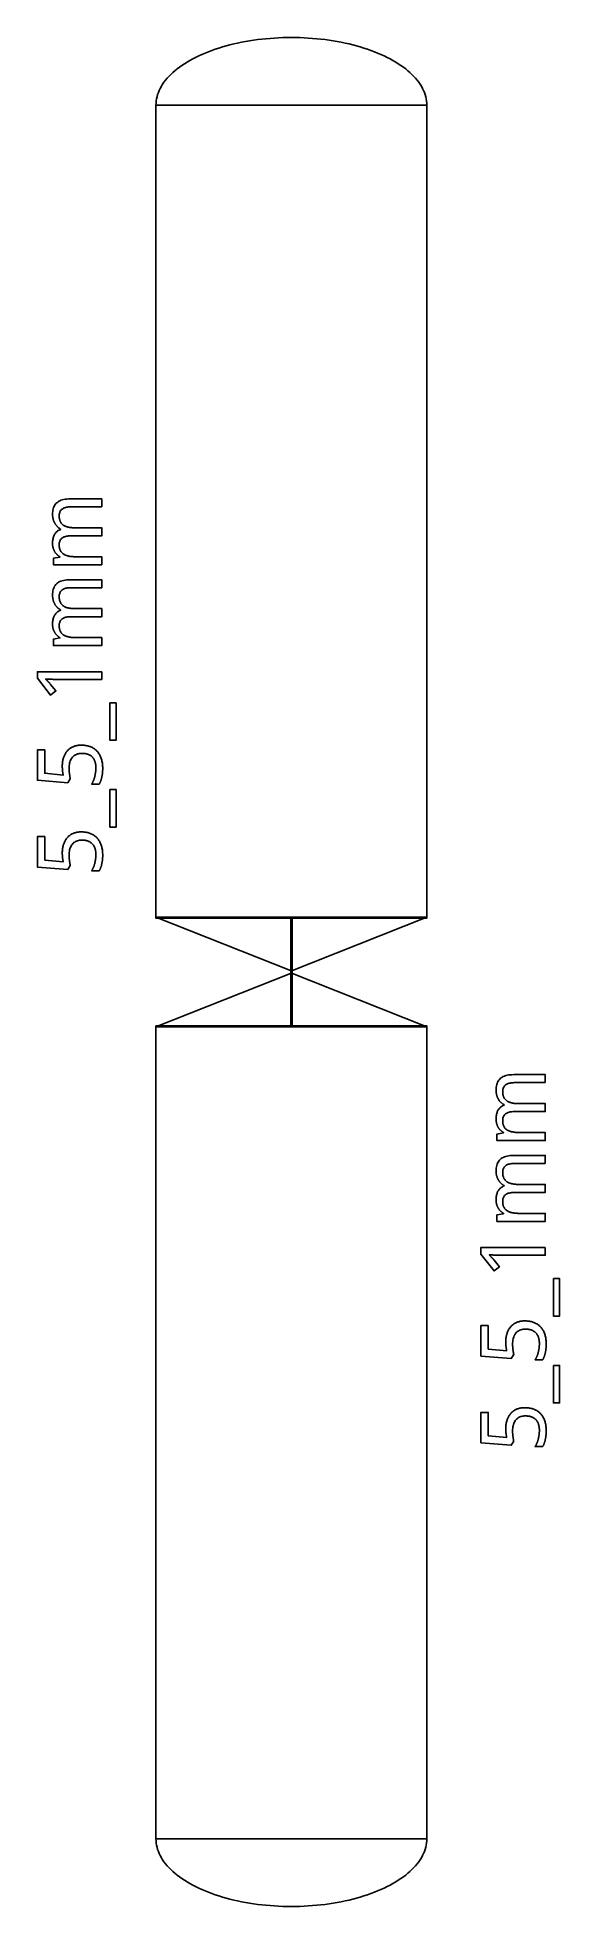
# Model space of a CAD drawing. Extents: x 54.1 to 73.4, y 15.2 to 84.3.
import ezdxf

# ---------------------------------------------------------------- set-up
doc = ezdxf.new("R2010")
doc.units = 0
doc.layers.get('0').update_dxf_attribs({"linetype": 'CONTINUOUS'})

msp = doc.modelspace()

# ---------------------------------------------------------------- linework, layer by layer
at = {"color": 0, "const_width": 0.0104}
for points in [[(68.5, 81.75), (68.4975, 81.8285), (68.4901, 81.9069), (68.4778, 81.9853), (68.4606, 82.0633), (68.4385, 82.1411), (68.4114, 82.2185), (68.3796, 82.2954), (68.3429, 82.3717), (68.3014, 82.4475), (68.2553, 82.5225), (68.2043, 82.5968), (68.1489, 82.6703), (68.0888, 82.7429), (68.0242, 82.8144), (67.955, 82.885), (67.8815, 82.9544), (67.8036, 83.0226), (67.7217, 83.0896), (67.6354, 83.1551), (67.545, 83.2194), (67.4507, 83.2822), (67.3525, 83.3436), (67.2506, 83.4033), (67.1449, 83.4614), (67.0356, 83.5178), (66.9226, 83.5724), (66.8065, 83.6253), (66.6871, 83.6762), (66.5644, 83.7254), (66.4389, 83.7725), (66.3104, 83.8176), (66.1792, 83.8608), (66.0451, 83.9018), (65.9088, 83.9407), (65.7699, 83.9775), (65.6289, 84.0121), (65.4857, 84.0444), (65.3406, 84.0744), (65.1936, 84.1022), (65.045, 84.1276), (64.8949, 84.1507), (64.7435, 84.1714), (64.5907, 84.1897), (64.4368, 84.2057), (64.2821, 84.2192), (64.1267, 84.2303), (63.9706, 84.2389), (63.8139, 84.245), (63.6571, 84.2488), (63.5, 84.25), (63.3429, 84.2488), (63.186, 84.245), (63.0294, 84.2389), (62.8733, 84.2303), (62.7178, 84.2192), (62.5631, 84.2057), (62.4093, 84.1897), (62.2565, 84.1714), (62.105, 84.1507), (61.9549, 84.1276), (61.8062, 84.1022), (61.6593, 84.0744), (61.5142, 84.0444), (61.3711, 84.0121), (61.23, 83.9775), (61.0912, 83.9407), (60.9547, 83.9018), (60.8208, 83.8608), (60.6896, 83.8176), (60.561, 83.7725), (60.4354, 83.7254), (60.3128, 83.6762), (60.1935, 83.6253), (60.0772, 83.5724), (59.9644, 83.5178), (59.8551, 83.4614), (59.7494, 83.4033), (59.6474, 83.3436), (59.5492, 83.2822), (59.4549, 83.2194), (59.3646, 83.1551), (59.2783, 83.0896), (59.1962, 83.0226), (59.1185, 82.9544), (59.045, 82.885), (58.9758, 82.8144), (58.9112, 82.7429), (58.8511, 82.6703), (58.7956, 82.5968), (58.7447, 82.5225), (58.6985, 82.4475), (58.6571, 82.3717), (58.6204, 82.2954), (58.5885, 82.2185), (58.5615, 82.1411), (58.5394, 82.0633), (58.5222, 81.9853), (58.5099, 81.9069), (58.5025, 81.8285), (58.5, 81.75), (68.5, 81.75)], [(58.5, 17.7), (58.5025, 17.6215), (58.5099, 17.5431), (58.5222, 17.4647), (58.5394, 17.3867), (58.5615, 17.3089), (58.5885, 17.2315), (58.6204, 17.1546), (58.6571, 17.0783), (58.6985, 17.0025), (58.7447, 16.9275), (58.7956, 16.8532), (58.8511, 16.7797), (58.9112, 16.7071), (58.9758, 16.6356), (59.045, 16.565), (59.1185, 16.4956), (59.1962, 16.4274), (59.2783, 16.3604), (59.3646, 16.2947), (59.4549, 16.2306), (59.5492, 16.1678), (59.6474, 16.1064), (59.7494, 16.0467), (59.8551, 15.9886), (59.9644, 15.9322), (60.0772, 15.8776), (60.1935, 15.8247), (60.3128, 15.7737), (60.4354, 15.7246), (60.561, 15.6775), (60.6896, 15.6324), (60.8208, 15.5892), (60.9547, 15.5482), (61.0912, 15.5092), (61.23, 15.4725), (61.3711, 15.4379), (61.5142, 15.4056), (61.6593, 15.3756), (61.8062, 15.3478), (61.9549, 15.3224), (62.105, 15.2993), (62.2565, 15.2785), (62.4093, 15.2601), (62.5631, 15.2443), (62.7178, 15.2308), (62.8733, 15.2197), (63.0294, 15.2111), (63.186, 15.2049), (63.3429, 15.2012), (63.5, 15.2), (63.6571, 15.2012), (63.8139, 15.2049), (63.9706, 15.2111), (64.1267, 15.2197), (64.2821, 15.2308), (64.4368, 15.2443), (64.5907, 15.2601), (64.7435, 15.2785), (64.8949, 15.2993), (65.045, 15.3224), (65.1936, 15.3478), (65.3406, 15.3756), (65.4857, 15.4056), (65.6289, 15.4379), (65.7699, 15.4725), (65.9088, 15.5092), (66.0451, 15.5482), (66.1792, 15.5892), (66.3104, 15.6324), (66.4389, 15.6775), (66.5644, 15.7246), (66.6871, 15.7737), (66.8065, 15.8247), (66.9226, 15.8776), (67.0356, 15.9322), (67.1449, 15.9886), (67.2506, 16.0467), (67.3525, 16.1064), (67.4507, 16.1678), (67.545, 16.2306), (67.6354, 16.2947), (67.7217, 16.3604), (67.8036, 16.4274), (67.8815, 16.4956), (67.955, 16.565), (68.0242, 16.6356), (68.0888, 16.7071), (68.1489, 16.7797), (68.2043, 16.8532), (68.2553, 16.9275), (68.3014, 17.0025), (68.3429, 17.0783), (68.3796, 17.1546), (68.4114, 17.2315), (68.4385, 17.3089), (68.4606, 17.3867), (68.4778, 17.4647), (68.4901, 17.5431), (68.4975, 17.6215), (68.5, 17.7), (58.5, 17.7)]]:
    msp.add_lwpolyline(points, close=True, dxfattribs=at)
at = {"color": 0}
for points in [[(68.5, 81.75), (68.4975, 81.8285), (68.4901, 81.9069), (68.4778, 81.9853), (68.4606, 82.0633), (68.4385, 82.1411), (68.4114, 82.2185), (68.3796, 82.2954), (68.3429, 82.3717), (68.3014, 82.4475), (68.2553, 82.5225), (68.2043, 82.5968), (68.1489, 82.6703), (68.0888, 82.7429), (68.0242, 82.8144), (67.955, 82.885), (67.8815, 82.9544), (67.8036, 83.0226), (67.7217, 83.0896), (67.6354, 83.1551), (67.545, 83.2194), (67.4507, 83.2822), (67.3525, 83.3436), (67.2506, 83.4033), (67.1449, 83.4614), (67.0356, 83.5178), (66.9226, 83.5724), (66.8065, 83.6253), (66.6871, 83.6762), (66.5644, 83.7254), (66.4389, 83.7725), (66.3104, 83.8176), (66.1792, 83.8608), (66.0451, 83.9018), (65.9088, 83.9407), (65.7699, 83.9775), (65.6289, 84.0121), (65.4857, 84.0444), (65.3406, 84.0744), (65.1936, 84.1022), (65.045, 84.1276), (64.8949, 84.1507), (64.7435, 84.1714), (64.5907, 84.1897), (64.4368, 84.2057), (64.2821, 84.2192), (64.1267, 84.2303), (63.9706, 84.2389), (63.8139, 84.245), (63.6571, 84.2488), (63.5, 84.25), (63.3429, 84.2488), (63.186, 84.245), (63.0294, 84.2389), (62.8733, 84.2303), (62.7178, 84.2192), (62.5631, 84.2057), (62.4093, 84.1897), (62.2565, 84.1714), (62.105, 84.1507), (61.9549, 84.1276), (61.8062, 84.1022), (61.6593, 84.0744), (61.5142, 84.0444), (61.3711, 84.0121), (61.23, 83.9775), (61.0912, 83.9407), (60.9547, 83.9018), (60.8208, 83.8608), (60.6896, 83.8176), (60.561, 83.7725), (60.4354, 83.7254), (60.3128, 83.6762), (60.1935, 83.6253), (60.0772, 83.5724), (59.9644, 83.5178), (59.8551, 83.4614), (59.7494, 83.4033), (59.6474, 83.3436), (59.5492, 83.2822), (59.4549, 83.2194), (59.3646, 83.1551), (59.2783, 83.0896), (59.1962, 83.0226), (59.1185, 82.9544), (59.045, 82.885), (58.9758, 82.8144), (58.9112, 82.7429), (58.8511, 82.6703), (58.7956, 82.5968), (58.7447, 82.5225), (58.6985, 82.4475), (58.6571, 82.3717), (58.6204, 82.2954), (58.5885, 82.2185), (58.5615, 82.1411), (58.5394, 82.0633), (58.5222, 81.9853), (58.5099, 81.9069), (58.5025, 81.8285), (58.5, 81.75), (68.5, 81.75)], [(58.5, 81.75), (68.5, 81.75), (68.5, 51.71), (58.5, 51.71), (58.5, 81.75)], [(56.5, 66.9089), (55.3493, 66.9089), (55.3081, 66.9081), (55.2689, 66.9056), (55.2318, 66.9015), (55.1969, 66.8958), (55.1642, 66.8885), (55.1335, 66.8796), (55.1049, 66.869), (55.0785, 66.8568), (55.054, 66.8429), (55.0318, 66.8275), (55.0118, 66.8103), (54.9938, 66.7914), (54.9779, 66.7706), (54.9642, 66.7481), (54.9525, 66.7237), (54.9431, 66.6976), (54.9356, 66.6697), (54.9303, 66.64), (54.9271, 66.6085), (54.9261, 66.5751), (54.9265, 66.5518), (54.9276, 66.529), (54.9296, 66.5071), (54.9324, 66.4858), (54.9358, 66.4653), (54.9401, 66.4456), (54.9453, 66.4264), (54.9511, 66.4081), (54.9578, 66.3903), (54.9651, 66.3733), (54.9731, 66.3571), (54.9817, 66.3414), (54.991, 66.3263), (55.0011, 66.3117), (55.0119, 66.2976), (55.0235, 66.2843), (55.0358, 66.2715), (55.049, 66.2593), (55.0628, 66.2476), (55.0775, 66.2367), (55.0925, 66.2265), (55.1082, 66.2169), (55.1247, 66.2079), (55.1421, 66.1994), (55.16, 66.1915), (55.1788, 66.1842), (55.1983, 66.1772), (55.2186, 66.171), (55.2396, 66.1653), (55.2614, 66.1601), (55.2835, 66.1556), (55.3064, 66.1514), (55.3299, 66.1476), (55.354, 66.1446), (55.3789, 66.1418), (55.4046, 66.1396), (55.4308, 66.1379), (55.4578, 66.1367), (55.4853, 66.136), (55.5136, 66.1357), (56.5, 66.1357), (56.5, 65.8379), (55.3493, 65.8379), (55.3081, 65.8371), (55.2689, 65.8346), (55.2318, 65.8306), (55.1969, 65.8249), (55.1642, 65.8175), (55.1335, 65.8086), (55.1049, 65.7981), (55.0785, 65.7858), (55.054, 65.7719), (55.0318, 65.7565), (55.0118, 65.7396), (54.9938, 65.721), (54.9779, 65.7004), (54.9642, 65.6781), (54.9525, 65.654), (54.9431, 65.6281), (54.9356, 65.6001), (54.9303, 65.5706), (54.9271, 65.5392), (54.9261, 65.5058), (54.9265, 65.4812), (54.9278, 65.4574), (54.9299, 65.4343), (54.9328, 65.4121), (54.9367, 65.3907), (54.9413, 65.3701), (54.9468, 65.3503), (54.9532, 65.3314), (54.9604, 65.3132), (54.9683, 65.2958), (54.9772, 65.2793), (54.9869, 65.2633), (54.9975, 65.2481), (55.0087, 65.2333), (55.0208, 65.2194), (55.0339, 65.2061), (55.0476, 65.1933), (55.0621, 65.1812), (55.0775, 65.1699), (55.0938, 65.1592), (55.1107, 65.1493), (55.1285, 65.1401), (55.1469, 65.1314), (55.1661, 65.1232), (55.1861, 65.1157), (55.2068, 65.1086), (55.2283, 65.1021), (55.2506, 65.0961), (55.2735, 65.0908), (55.2972, 65.086), (55.3217, 65.0819), (55.3468, 65.0783), (55.3726, 65.0751), (55.3993, 65.0724), (55.4265, 65.07), (55.4546, 65.0682), (55.4833, 65.0667), (55.5128, 65.0656), (55.5429, 65.065), (55.5739, 65.0647), (56.5, 65.0647), (56.5, 64.7686), (54.7129, 64.7686), (54.7129, 65.0094), (54.9537, 65.0518), (54.9537, 65.0681), (54.94, 65.076), (54.9265, 65.0843), (54.9135, 65.0928), (54.9008, 65.1017), (54.8886, 65.1107), (54.8768, 65.1201), (54.8653, 65.1299), (54.8543, 65.1399), (54.8436, 65.1501), (54.8333, 65.1608), (54.8231, 65.1717), (54.8132, 65.1826), (54.8036, 65.1939), (54.7944, 65.2053), (54.7857, 65.2169), (54.7772, 65.2288), (54.7692, 65.2408), (54.7614, 65.2531), (54.754, 65.2654), (54.7471, 65.2781), (54.7404, 65.2911), (54.734, 65.3043), (54.7282, 65.3176), (54.7225, 65.3311), (54.7174, 65.3447), (54.7125, 65.3585), (54.7079, 65.3724), (54.7037, 65.3864), (54.7, 65.4004), (54.6965, 65.4147), (54.6935, 65.4293), (54.6907, 65.444), (54.6883, 65.4587), (54.6861, 65.4736), (54.6843, 65.4883), (54.6829, 65.5032), (54.6818, 65.5181), (54.681, 65.5329), (54.6804, 65.5479), (54.6803, 65.5628), (54.681, 65.6013), (54.6832, 65.6383), (54.6868, 65.674), (54.6918, 65.7083), (54.6982, 65.7414), (54.7061, 65.7732), (54.7154, 65.8036), (54.7261, 65.8326), (54.7383, 65.8603), (54.7519, 65.8867), (54.7671, 65.9121), (54.7839, 65.9361), (54.8022, 65.9587), (54.8222, 65.98), (54.8439, 65.9999), (54.8672, 66.0183), (54.8921, 66.0356), (54.9186, 66.0512), (54.9468, 66.0657), (54.9765, 66.0787), (54.9765, 66.0918), (54.9614, 66.1004), (54.9468, 66.1093), (54.9325, 66.1186), (54.9187, 66.1282), (54.9053, 66.1382), (54.8924, 66.1485), (54.8799, 66.159), (54.8676, 66.1699), (54.856, 66.1811), (54.8447, 66.1926), (54.8339, 66.2049), (54.8233, 66.2172), (54.8132, 66.2297), (54.8036, 66.2425), (54.7943, 66.2554), (54.7853, 66.2685), (54.7768, 66.2818), (54.7686, 66.2953), (54.761, 66.309), (54.7536, 66.3229), (54.7463, 66.3374), (54.7393, 66.3518), (54.7328, 66.3665), (54.7267, 66.3813), (54.721, 66.3961), (54.7157, 66.4112), (54.7107, 66.4264), (54.7061, 66.4417), (54.7019, 66.4571), (54.6982, 66.4726), (54.6949, 66.4883), (54.6918, 66.504), (54.689, 66.5199), (54.6868, 66.5357), (54.6847, 66.5515), (54.6832, 66.5676), (54.6819, 66.5836), (54.681, 66.5997), (54.6804, 66.616), (54.6803, 66.6322), (54.6818, 66.6876), (54.6865, 66.7404), (54.6943, 66.7903), (54.7053, 66.8374), (54.7193, 66.8815), (54.7365, 66.9229), (54.7568, 66.9615), (54.7803, 66.9972), (54.8068, 67.0301), (54.8365, 67.0603), (54.8693, 67.0878), (54.9058, 67.1124), (54.9461, 67.134), (54.9901, 67.1529), (55.0379, 67.1689), (55.0894, 67.1819), (55.1447, 67.1921), (55.2037, 67.1993), (55.2665, 67.2036), (55.3329, 67.2051), (56.5, 67.2051), (56.5, 66.9089)], [(56.5, 63.9222), (55.3493, 63.9222), (55.3081, 63.9214), (55.2689, 63.9189), (55.2318, 63.9149), (55.1969, 63.9092), (55.1642, 63.9018), (55.1335, 63.8929), (55.1049, 63.8824), (55.0785, 63.8701), (55.054, 63.8562), (55.0318, 63.8408), (55.0118, 63.8236), (54.9938, 63.8047), (54.9779, 63.7839), (54.9642, 63.7614), (54.9525, 63.7371), (54.9431, 63.711), (54.9356, 63.6831), (54.9303, 63.6533), (54.9271, 63.6218), (54.9261, 63.5885), (54.9265, 63.5651), (54.9276, 63.5425), (54.9296, 63.5204), (54.9324, 63.4992), (54.9358, 63.4786), (54.9401, 63.4589), (54.9453, 63.4397), (54.9511, 63.4214), (54.9578, 63.4036), (54.9651, 63.3867), (54.9731, 63.3704), (54.9817, 63.3547), (54.991, 63.3396), (55.0011, 63.325), (55.0119, 63.311), (55.0235, 63.2976), (55.0358, 63.2849), (55.049, 63.2726), (55.0628, 63.261), (55.0775, 63.25), (55.0925, 63.2399), (55.1082, 63.2303), (55.1247, 63.2213), (55.1421, 63.2128), (55.16, 63.2049), (55.1788, 63.1975), (55.1983, 63.1907), (55.2186, 63.1843), (55.2396, 63.1786), (55.2614, 63.1735), (55.2835, 63.1689), (55.3064, 63.1647), (55.3299, 63.1611), (55.354, 63.1579), (55.3789, 63.1551), (55.4046, 63.1531), (55.4308, 63.1513), (55.4578, 63.15), (55.4853, 63.1493), (55.5136, 63.149), (56.5, 63.149), (56.5, 62.8513), (55.3493, 62.8513), (55.3081, 62.8504), (55.2689, 62.8479), (55.2318, 62.8439), (55.1969, 62.8382), (55.1642, 62.8308), (55.1335, 62.8219), (55.1049, 62.8114), (55.0785, 62.7992), (55.054, 62.7853), (55.0318, 62.7699), (55.0118, 62.7531), (54.9938, 62.7343), (54.9779, 62.7138), (54.9642, 62.6915), (54.9525, 62.6674), (54.9431, 62.6414), (54.9356, 62.6135), (54.9303, 62.5839), (54.9271, 62.5525), (54.9261, 62.5192), (54.9265, 62.4946), (54.9278, 62.4707), (54.9299, 62.4476), (54.9328, 62.4254), (54.9367, 62.404), (54.9413, 62.3835), (54.9468, 62.3637), (54.9532, 62.3447), (54.9604, 62.3265), (54.9683, 62.3093), (54.9772, 62.2926), (54.9869, 62.2767), (54.9975, 62.2614), (55.0087, 62.2468), (55.0208, 62.2328), (55.0339, 62.2194), (55.0476, 62.2067), (55.0621, 62.1947), (55.0775, 62.1832), (55.0938, 62.1725), (55.1107, 62.1626), (55.1285, 62.1535), (55.1469, 62.1447), (55.1661, 62.1365), (55.1861, 62.129), (55.2068, 62.1219), (55.2283, 62.1154), (55.2506, 62.1094), (55.2735, 62.1042), (55.2972, 62.0993), (55.3217, 62.0953), (55.3468, 62.0917), (55.3726, 62.0885), (55.3993, 62.0857), (55.4265, 62.0835), (55.4546, 62.0815), (55.4833, 62.08), (55.5128, 62.079), (55.5429, 62.0783), (55.5739, 62.0781), (56.5, 62.0781), (56.5, 61.7819), (54.7129, 61.7819), (54.7129, 62.0228), (54.9537, 62.0651), (54.9537, 62.0814), (54.94, 62.0893), (54.9265, 62.0976), (54.9135, 62.1061), (54.9008, 62.115), (54.8886, 62.1242), (54.8768, 62.1335), (54.8653, 62.1432), (54.8543, 62.1532), (54.8436, 62.1636), (54.8333, 62.1742), (54.8231, 62.185), (54.8132, 62.196), (54.8036, 62.2072), (54.7944, 62.2186), (54.7857, 62.2303), (54.7772, 62.2421), (54.7692, 62.2542), (54.7614, 62.2664), (54.754, 62.2787), (54.7471, 62.2914), (54.7404, 62.3044), (54.734, 62.3176), (54.7282, 62.331), (54.7225, 62.3444), (54.7174, 62.3581), (54.7125, 62.3718), (54.7079, 62.3857), (54.7037, 62.3997), (54.7, 62.4138), (54.6965, 62.4281), (54.6935, 62.4428), (54.6907, 62.4574), (54.6883, 62.4721), (54.6861, 62.4869), (54.6843, 62.5017), (54.6829, 62.5165), (54.6818, 62.5314), (54.681, 62.5463), (54.6804, 62.5613), (54.6803, 62.5761), (54.681, 62.6146), (54.6832, 62.6517), (54.6868, 62.6874), (54.6918, 62.7218), (54.6982, 62.7549), (54.7061, 62.7865), (54.7154, 62.8169), (54.7261, 62.846), (54.7383, 62.8736), (54.7519, 62.9), (54.7671, 62.9254), (54.7839, 62.9494), (54.8022, 62.9721), (54.8222, 62.9933), (54.8439, 63.0132), (54.8672, 63.0317), (54.8921, 63.0489), (54.9186, 63.0646), (54.9468, 63.079), (54.9765, 63.0921), (54.9765, 63.1051), (54.9614, 63.1137), (54.9468, 63.1228), (54.9325, 63.1319), (54.9187, 63.1415), (54.9053, 63.1515), (54.8924, 63.1618), (54.8799, 63.1724), (54.8676, 63.1832), (54.856, 63.1944), (54.8447, 63.2061), (54.8339, 63.2182), (54.8233, 63.2306), (54.8132, 63.2431), (54.8036, 63.2558), (54.7943, 63.2688), (54.7853, 63.2818), (54.7768, 63.2951), (54.7686, 63.3086), (54.761, 63.3224), (54.7536, 63.3362), (54.7463, 63.3507), (54.7393, 63.3651), (54.7328, 63.3799), (54.7267, 63.3946), (54.721, 63.4094), (54.7157, 63.4246), (54.7107, 63.4397), (54.7061, 63.455), (54.7019, 63.4704), (54.6982, 63.486), (54.6949, 63.5017), (54.6918, 63.5174), (54.689, 63.5332), (54.6868, 63.549), (54.6847, 63.565), (54.6832, 63.581), (54.6819, 63.5969), (54.681, 63.6131), (54.6804, 63.6293), (54.6803, 63.6456), (54.6818, 63.7011), (54.6865, 63.7538), (54.6943, 63.8036), (54.7053, 63.8507), (54.7193, 63.895), (54.7365, 63.9364), (54.7568, 63.9749), (54.7803, 64.0106), (54.8068, 64.0435), (54.8365, 64.0736), (54.8693, 64.1011), (54.9058, 64.1257), (54.9461, 64.1475), (54.9901, 64.1663), (55.0379, 64.1822), (55.0894, 64.1953), (55.1447, 64.2054), (55.2037, 64.2126), (55.2665, 64.2169), (55.3329, 64.2185), (56.5, 64.2185), (56.5, 63.9222)], [(56.5, 60.82), (56.5, 60.5335), (54.8642, 60.5335), (54.8483, 60.5339), (54.8324, 60.5342), (54.8165, 60.5344), (54.8007, 60.5349), (54.7849, 60.5351), (54.7692, 60.5354), (54.7533, 60.5358), (54.7376, 60.5361), (54.7219, 60.5364), (54.7064, 60.5368), (54.6904, 60.5374), (54.6747, 60.5381), (54.6592, 60.5386), (54.6439, 60.5392), (54.6286, 60.5396), (54.6136, 60.5401), (54.5986, 60.5406), (54.5839, 60.541), (54.5694, 60.5413), (54.555, 60.5417), (54.5406, 60.5424), (54.5264, 60.5429), (54.5126, 60.5435), (54.4993, 60.544), (54.4863, 60.5444), (54.4735, 60.545), (54.4612, 60.5454), (54.4493, 60.5458), (54.4376, 60.5463), (54.4264, 60.5465), (54.4322, 60.5411), (54.4378, 60.5357), (54.4432, 60.5306), (54.4485, 60.5254), (54.4536, 60.5206), (54.4586, 60.5157), (54.4635, 60.511), (54.4725, 60.5019), (54.4768, 60.4978), (54.4811, 60.4935), (54.4853, 60.4892), (54.4894, 60.4849), (54.4935, 60.4806), (54.4976, 60.4761), (54.5017, 60.4718), (54.5057, 60.4674), (54.5097, 60.4628), (54.5136, 60.4583), (54.5175, 60.4537), (54.5256, 60.4451), (54.5296, 60.4408), (54.5337, 60.4364), (54.5379, 60.4318), (54.5422, 60.4272), (54.5465, 60.4225), (54.5508, 60.4178), (54.5553, 60.4131), (54.5599, 60.4082), (54.5642, 60.4032), (54.5686, 60.3981), (54.5733, 60.3926), (54.5781, 60.3871), (54.5831, 60.3814), (54.5882, 60.3754), (54.5935, 60.3692), (54.5989, 60.3629), (54.6046, 60.3564), (54.6103, 60.3496), (54.8072, 60.1088), (54.6071, 59.9525), (54.1204, 60.5758), (54.1204, 60.82), (56.5, 60.82)], [(56.7994, 59.6693), (57.0274, 59.6693), (57.0274, 58.2858), (56.7994, 58.2858), (56.7994, 59.6693)], [(55.04, 57.3435), (55.0404, 57.3754), (55.0418, 57.4069), (55.0442, 57.4381), (55.0474, 57.4686), (55.0514, 57.4989), (55.0564, 57.5286), (55.0624, 57.5578), (55.0692, 57.5867), (55.0769, 57.615), (55.0856, 57.6429), (55.0949, 57.6706), (55.1049, 57.6974), (55.1158, 57.7235), (55.1278, 57.7489), (55.1406, 57.7735), (55.1542, 57.7974), (55.1686, 57.8206), (55.184, 57.8429), (55.2003, 57.8646), (55.2174, 57.8854), (55.2354, 57.9058), (55.2543, 57.9253), (55.2739, 57.9438), (55.2944, 57.9614), (55.3158, 57.9782), (55.3381, 57.994), (55.3613, 58.0089), (55.3851, 58.0229), (55.4099, 58.036), (55.4356, 58.0482), (55.4619, 58.0593), (55.4892, 58.0693), (55.5174, 58.0781), (55.5463, 58.0857), (55.5758, 58.0921), (55.6064, 58.0974), (55.6378, 58.1015), (55.6699, 58.1044), (55.7028, 58.1061), (55.7367, 58.1068), (55.7733, 58.1062), (55.8093, 58.1046), (55.8446, 58.1018), (55.879, 58.0979), (55.9128, 58.0929), (55.9458, 58.0868), (55.9781, 58.0796), (56.0096, 58.0714), (56.0403, 58.0619), (56.0703, 58.0514), (56.0994, 58.0399), (56.1276, 58.0271), (56.155, 58.0133), (56.1815, 57.9986), (56.2069, 57.9826), (56.2317, 57.9657), (56.2553, 57.9476), (56.2781, 57.9285), (56.3, 57.9083), (56.321, 57.8871), (56.341, 57.8647), (56.36, 57.8414), (56.3782, 57.8169), (56.3954, 57.7915), (56.4117, 57.765), (56.4269, 57.7374), (56.4414, 57.7089), (56.4547, 57.6792), (56.4672, 57.6486), (56.4788, 57.6168), (56.489, 57.5844), (56.4982, 57.5511), (56.5062, 57.5168), (56.5132, 57.4814), (56.519, 57.4451), (56.5239, 57.4079), (56.5276, 57.3696), (56.5304, 57.3304), (56.5319, 57.2901), (56.5325, 57.249), (56.5325, 57.2325), (56.5322, 57.2158), (56.5318, 57.1993), (56.5313, 57.1829), (56.5304, 57.1664), (56.5296, 57.15), (56.5285, 57.1336), (56.5274, 57.1172), (56.526, 57.101), (56.5244, 57.0846), (56.5226, 57.0688), (56.5208, 57.0529), (56.5188, 57.0372), (56.5165, 57.0217), (56.5142, 57.0061), (56.5117, 56.9907), (56.509, 56.9754), (56.5061, 56.9601), (56.5032, 56.945), (56.5, 56.93), (56.4969, 56.9154), (56.4938, 56.901), (56.4903, 56.8867), (56.4867, 56.8725), (56.4829, 56.8583), (56.4789, 56.8444), (56.4747, 56.8307), (56.4703, 56.8169), (56.4657, 56.8035), (56.461, 56.79), (56.456, 56.7768), (56.4508, 56.7639), (56.4456, 56.7511), (56.4401, 56.7387), (56.4344, 56.7265), (56.4286, 56.7146), (56.4228, 56.7031), (56.4167, 56.6915), (56.4104, 56.6804), (56.4039, 56.6696), (56.124, 56.6696), (56.1314, 56.6806), (56.1386, 56.6918), (56.1457, 56.7035), (56.1526, 56.7154), (56.1594, 56.7278), (56.166, 56.7406), (56.1724, 56.7536), (56.1786, 56.7669), (56.1847, 56.7808), (56.1907, 56.7949), (56.1965, 56.8096), (56.2021, 56.8244), (56.2074, 56.8394), (56.2126, 56.8546), (56.2176, 56.8697), (56.2224, 56.8851), (56.2269, 56.9007), (56.2314, 56.9163), (56.2356, 56.9321), (56.2396, 56.9479), (56.2433, 56.9639), (56.2471, 56.9799), (56.2506, 56.9957), (56.2539, 57.0117), (56.2571, 57.0276), (56.26, 57.0436), (56.2629, 57.0596), (56.2656, 57.0756), (56.2681, 57.0915), (56.2704, 57.1074), (56.2724, 57.1236), (56.274, 57.1394), (56.2754, 57.1551), (56.2767, 57.1704), (56.2778, 57.1856), (56.2786, 57.2004), (56.2793, 57.215), (56.2799, 57.2293), (56.2801, 57.2433), (56.2803, 57.2572), (56.28, 57.2826), (56.279, 57.3075), (56.2776, 57.3318), (56.2756, 57.3556), (56.2729, 57.3788), (56.2697, 57.4015), (56.2658, 57.4236), (56.2615, 57.4451), (56.2565, 57.4662), (56.251, 57.4867), (56.2444, 57.5065), (56.2372, 57.5258), (56.2294, 57.5444), (56.221, 57.5624), (56.2119, 57.5799), (56.2021, 57.5967), (56.1917, 57.6128), (56.1807, 57.6283), (56.1689, 57.6432), (56.1565, 57.6575), (56.1435, 57.6713), (56.1299, 57.6843), (56.1156, 57.6967), (56.1006, 57.7083), (56.0849, 57.7194), (56.0686, 57.7299), (56.0517, 57.7396), (56.0342, 57.7488), (56.016, 57.7572), (55.9971, 57.765), (55.9775, 57.7721), (55.9572, 57.7785), (55.9362, 57.784), (55.9144, 57.7889), (55.8921, 57.7931), (55.8689, 57.7964), (55.845, 57.799), (55.8204, 57.801), (55.7951, 57.8021), (55.7692, 57.8024), (55.7238, 57.801), (55.6806, 57.7967), (55.6394, 57.7894), (55.6007, 57.7794), (55.564, 57.7665), (55.5297, 57.7508), (55.4975, 57.7322), (55.4676, 57.7107), (55.4399, 57.6864), (55.4143, 57.6592), (55.3908, 57.6292), (55.3699, 57.5967), (55.3513, 57.5615), (55.3351, 57.5237), (55.3215, 57.4833), (55.3104, 57.4404), (55.3018, 57.3949), (55.2956, 57.3467), (55.2919, 57.2958), (55.2907, 57.2425), (55.2907, 57.2336), (55.2908, 57.2246), (55.2911, 57.2154), (55.2914, 57.2061), (55.2919, 57.1965), (55.2924, 57.1868), (55.2931, 57.1769), (55.2937, 57.1669), (55.2946, 57.1568), (55.2956, 57.1465), (55.2963, 57.1364), (55.2969, 57.1262), (55.2978, 57.1161), (55.2986, 57.1058), (55.2996, 57.0956), (55.3006, 57.0853), (55.3017, 57.075), (55.3028, 57.0647), (55.3053, 57.0439), (55.3067, 57.0339), (55.3079, 57.0239), (55.3093, 57.0139), (55.3108, 57.004), (55.3122, 56.9943), (55.3153, 56.9749), (55.3183, 56.9557), (55.32, 56.9462), (55.3212, 56.9372), (55.3225, 56.9285), (55.3239, 56.92), (55.3251, 56.9117), (55.3265, 56.9036), (55.3278, 56.8957), (55.329, 56.8881), (55.3304, 56.8807), (55.3317, 56.8735), (55.3329, 56.8665), (55.2401, 56.72), (54.1204, 56.8096), (54.1204, 57.9326), (54.3906, 57.9326), (54.3906, 57.0667), (55.0725, 57.0032), (55.0706, 57.014), (55.0686, 57.0254), (55.0665, 57.0374), (55.0644, 57.0501), (55.0624, 57.0635), (55.0603, 57.0775), (55.0581, 57.0921), (55.0558, 57.1074), (55.0536, 57.1233), (55.0514, 57.14), (55.0492, 57.1575), (55.0474, 57.1757), (55.0456, 57.1944), (55.0442, 57.2139), (55.0429, 57.234), (55.0418, 57.2546), (55.041, 57.2758), (55.0404, 57.2978), (55.0401, 57.3203), (55.04, 57.3435)], [(56.7994, 56.4629), (57.0274, 56.4629), (57.0274, 55.0794), (56.7994, 55.0794), (56.7994, 56.4629)], [(55.04, 54.1371), (55.0404, 54.169), (55.0418, 54.2006), (55.0442, 54.2317), (55.0474, 54.2624), (55.0514, 54.2925), (55.0564, 54.3222), (55.0624, 54.3514), (55.0692, 54.3803), (55.0769, 54.4086), (55.0856, 54.4365), (55.0949, 54.4642), (55.1049, 54.491), (55.1158, 54.5171), (55.1278, 54.5425), (55.1406, 54.5671), (55.1542, 54.591), (55.1686, 54.6142), (55.184, 54.6365), (55.2003, 54.6582), (55.2174, 54.679), (55.2354, 54.6994), (55.2543, 54.7189), (55.2739, 54.7374), (55.2944, 54.7551), (55.3158, 54.7718), (55.3381, 54.7876), (55.3613, 54.8025), (55.3851, 54.8165), (55.4099, 54.8296), (55.4356, 54.8418), (55.4619, 54.8529), (55.4892, 54.8629), (55.5174, 54.8717), (55.5463, 54.8793), (55.5758, 54.8857), (55.6064, 54.891), (55.6378, 54.8951), (55.6699, 54.8981), (55.7028, 54.8999), (55.7367, 54.9004), (55.7733, 54.8999), (55.8093, 54.8982), (55.8446, 54.8954), (55.879, 54.8915), (55.9128, 54.8865), (55.9458, 54.8804), (55.9781, 54.8733), (56.0096, 54.865), (56.0403, 54.8556), (56.0703, 54.845), (56.0994, 54.8335), (56.1276, 54.8207), (56.155, 54.8069), (56.1815, 54.7922), (56.2069, 54.7762), (56.2317, 54.7593), (56.2553, 54.7413), (56.2781, 54.7221), (56.3, 54.7019), (56.321, 54.6807), (56.341, 54.6583), (56.36, 54.635), (56.3782, 54.6106), (56.3954, 54.5851), (56.4117, 54.5586), (56.4269, 54.5311), (56.4414, 54.5025), (56.4547, 54.4728), (56.4672, 54.4422), (56.4788, 54.4104), (56.489, 54.3781), (56.4982, 54.3447), (56.5062, 54.3104), (56.5132, 54.275), (56.519, 54.2387), (56.5239, 54.2015), (56.5276, 54.1632), (56.5304, 54.124), (56.5319, 54.0838), (56.5325, 54.0426), (56.5325, 54.0261), (56.5322, 54.0094), (56.5318, 53.9929), (56.5313, 53.9765), (56.5304, 53.96), (56.5296, 53.9436), (56.5285, 53.9272), (56.5274, 53.9108), (56.526, 53.8946), (56.5244, 53.8782), (56.5226, 53.8624), (56.5208, 53.8465), (56.5188, 53.8308), (56.5165, 53.8153), (56.5142, 53.7997), (56.5117, 53.7843), (56.509, 53.769), (56.5061, 53.7538), (56.5032, 53.7386), (56.5, 53.7236), (56.4969, 53.709), (56.4938, 53.6946), (56.4903, 53.6803), (56.4867, 53.6661), (56.4829, 53.6519), (56.4789, 53.6381), (56.4747, 53.6243), (56.4703, 53.6106), (56.4657, 53.5971), (56.461, 53.5836), (56.456, 53.5704), (56.4508, 53.5575), (56.4456, 53.5447), (56.4401, 53.5324), (56.4344, 53.5201), (56.4286, 53.5082), (56.4228, 53.4967), (56.4167, 53.4853), (56.4104, 53.474), (56.4039, 53.4632), (56.124, 53.4632), (56.1314, 53.4742), (56.1386, 53.4854), (56.1457, 53.4971), (56.1526, 53.509), (56.1594, 53.5214), (56.166, 53.5342), (56.1724, 53.5472), (56.1786, 53.5606), (56.1847, 53.5744), (56.1907, 53.5885), (56.1965, 53.6032), (56.2021, 53.6181), (56.2074, 53.6331), (56.2126, 53.6482), (56.2176, 53.6635), (56.2224, 53.6788), (56.2269, 53.6943), (56.2314, 53.7099), (56.2356, 53.7257), (56.2396, 53.7415), (56.2433, 53.7575), (56.2471, 53.7735), (56.2506, 53.7894), (56.2539, 53.8053), (56.2571, 53.8212), (56.26, 53.8372), (56.2629, 53.8532), (56.2656, 53.8692), (56.2681, 53.8851), (56.2704, 53.901), (56.2724, 53.9172), (56.274, 53.9331), (56.2754, 53.9488), (56.2767, 53.964), (56.2778, 53.9792), (56.2786, 53.994), (56.2793, 54.0086), (56.2799, 54.0229), (56.2801, 54.0369), (56.2803, 54.0508), (56.28, 54.0763), (56.279, 54.1011), (56.2776, 54.1254), (56.2756, 54.1492), (56.2729, 54.1725), (56.2697, 54.1951), (56.2658, 54.2172), (56.2615, 54.2387), (56.2565, 54.2599), (56.251, 54.2803), (56.2444, 54.3001), (56.2372, 54.3194), (56.2294, 54.3381), (56.221, 54.3561), (56.2119, 54.3735), (56.2021, 54.3903), (56.1917, 54.4064), (56.1807, 54.4219), (56.1689, 54.4368), (56.1565, 54.4511), (56.1435, 54.4649), (56.1299, 54.4779), (56.1156, 54.4903), (56.1006, 54.5019), (56.0849, 54.5131), (56.0686, 54.5235), (56.0517, 54.5332), (56.0342, 54.5424), (56.016, 54.5508), (55.9971, 54.5586), (55.9775, 54.5657), (55.9572, 54.5721), (55.9362, 54.5776), (55.9144, 54.5825), (55.8921, 54.5867), (55.8689, 54.59), (55.845, 54.5926), (55.8204, 54.5946), (55.7951, 54.5957), (55.7692, 54.596), (55.7238, 54.5946), (55.6806, 54.5903), (55.6394, 54.5832), (55.6007, 54.5731), (55.564, 54.5603), (55.5297, 54.5444), (55.4975, 54.5258), (55.4676, 54.5043), (55.4399, 54.48), (55.4143, 54.4528), (55.3908, 54.4228), (55.3699, 54.3903), (55.3513, 54.3551), (55.3351, 54.3174), (55.3215, 54.2769), (55.3104, 54.234), (55.3018, 54.1885), (55.2956, 54.1403), (55.2919, 54.0894), (55.2907, 54.0361), (55.2907, 54.0272), (55.2908, 54.0182), (55.2911, 54.009), (55.2914, 53.9997), (55.2919, 53.9901), (55.2924, 53.9804), (55.2931, 53.9706), (55.2937, 53.9606), (55.2946, 53.9504), (55.2956, 53.9401), (55.2963, 53.93), (55.2969, 53.9199), (55.2978, 53.9097), (55.2986, 53.8994), (55.2996, 53.8892), (55.3006, 53.879), (55.3017, 53.8686), (55.3028, 53.8583), (55.3053, 53.8375), (55.3067, 53.8275), (55.3079, 53.8175), (55.3093, 53.8076), (55.3108, 53.7978), (55.3122, 53.7879), (55.3138, 53.7782), (55.3153, 53.7685), (55.3168, 53.7589), (55.3183, 53.7493), (55.32, 53.7399), (55.3212, 53.7308), (55.3225, 53.7221), (55.3239, 53.7136), (55.3251, 53.7053), (55.3265, 53.6972), (55.3278, 53.6893), (55.329, 53.6817), (55.3304, 53.6743), (55.3317, 53.6671), (55.3329, 53.6601), (55.2401, 53.5136), (54.1204, 53.6032), (54.1204, 54.7263), (54.3906, 54.7263), (54.3906, 53.8603), (55.0725, 53.7968), (55.0706, 53.8076), (55.0686, 53.819), (55.0665, 53.8311), (55.0644, 53.8438), (55.0624, 53.8571), (55.0603, 53.8711), (55.0581, 53.8857), (55.0558, 53.901), (55.0536, 53.9169), (55.0514, 53.9336), (55.0492, 53.9511), (55.0474, 53.9693), (55.0456, 53.9882), (55.0442, 54.0075), (55.0429, 54.0276), (55.0418, 54.0482), (55.041, 54.0694), (55.0404, 54.0914), (55.0401, 54.1139), (55.04, 54.1371)], [(58.5, 51.75), (68.5, 51.75), (63.475, 49.75), (63.525, 49.75), (58.5, 51.75)], [(63.475, 51.75), (63.525, 51.75), (63.525, 47.7), (63.475, 47.7), (63.475, 51.75)], [(58.5, 47.7), (68.5, 47.7), (63.475, 49.7), (63.525, 49.7), (58.5, 47.7)], [(58.5, 47.74), (68.5, 47.74), (68.5, 17.7), (58.5, 17.7), (58.5, 47.74)], [(72.8796, 45.6368), (71.7288, 45.6368), (71.6875, 45.636), (71.6485, 45.6336), (71.6114, 45.6296), (71.5765, 45.6239), (71.5436, 45.6165), (71.5131, 45.6075), (71.4844, 45.5969), (71.4579, 45.5847), (71.4336, 45.571), (71.4114, 45.5554), (71.3914, 45.5383), (71.3733, 45.5193), (71.3575, 45.4986), (71.3438, 45.476), (71.3321, 45.4517), (71.3225, 45.4256), (71.3151, 45.3976), (71.3099, 45.3679), (71.3067, 45.3365), (71.3057, 45.3032), (71.306, 45.2797), (71.3072, 45.2571), (71.3092, 45.2351), (71.3119, 45.2139), (71.3154, 45.1933), (71.3197, 45.1735), (71.3247, 45.1544), (71.3307, 45.136), (71.3372, 45.1183), (71.3447, 45.1014), (71.3525, 45.085), (71.3611, 45.0693), (71.3706, 45.0542), (71.3807, 45.0396), (71.3915, 45.0257), (71.4031, 45.0124), (71.4154, 44.9994), (71.4286, 44.9874), (71.4424, 44.9757), (71.4569, 44.9646), (71.4721, 44.9544), (71.4878, 44.9449), (71.5043, 44.9358), (71.5215, 44.9274), (71.5396, 44.9194), (71.5583, 44.9121), (71.5779, 44.9053), (71.5982, 44.899), (71.6192, 44.8933), (71.641, 44.8882), (71.6631, 44.8835), (71.686, 44.8793), (71.7094, 44.8757), (71.7336, 44.8725), (71.7585, 44.8699), (71.784, 44.8676), (71.8103, 44.866), (71.8372, 44.8647), (71.8649, 44.864), (71.8932, 44.8637), (72.8796, 44.8637), (72.8796, 44.5658), (71.7288, 44.5658), (71.6875, 44.565), (71.6485, 44.5626), (71.6114, 44.5586), (71.5765, 44.5529), (71.5436, 44.5456), (71.5131, 44.5365), (71.4844, 44.526), (71.4579, 44.5138), (71.4336, 44.5), (71.4114, 44.4844), (71.3914, 44.4676), (71.3733, 44.4489), (71.3575, 44.4285), (71.3438, 44.4061), (71.3321, 44.3819), (71.3225, 44.356), (71.3151, 44.3282), (71.3099, 44.2986), (71.3067, 44.2671), (71.3057, 44.2339), (71.3061, 44.2092), (71.3074, 44.1853), (71.3094, 44.1624), (71.3124, 44.1401), (71.3163, 44.1188), (71.3208, 44.0981), (71.3264, 44.0783), (71.3328, 44.0593), (71.3399, 44.0412), (71.3479, 44.0239), (71.3568, 44.0072), (71.3665, 43.9914), (71.3769, 43.976), (71.3883, 43.9614), (71.4004, 43.9474), (71.4133, 43.934), (71.4271, 43.9214), (71.4417, 43.9093), (71.4571, 43.8979), (71.4733, 43.8872), (71.4903, 43.8774), (71.5079, 43.8681), (71.5264, 43.8594), (71.5457, 43.8513), (71.5657, 43.8436), (71.5864, 43.8365), (71.6078, 43.8301), (71.63, 43.8242), (71.6531, 43.8187), (71.6767, 43.8139), (71.7011, 43.8099), (71.7264, 43.8063), (71.7522, 43.8032), (71.7787, 43.8004), (71.8061, 43.7981), (71.8342, 43.7961), (71.8629, 43.7947), (71.8924, 43.7936), (71.9225, 43.7929), (71.9535, 43.7928), (72.8796, 43.7928), (72.8796, 43.4965), (71.0924, 43.4965), (71.0924, 43.7374), (71.3333, 43.7797), (71.3333, 43.796), (71.3194, 43.804), (71.3061, 43.8122), (71.2931, 43.8208), (71.2804, 43.8296), (71.2682, 43.8387), (71.2564, 43.8482), (71.2449, 43.8579), (71.2339, 43.8679), (71.2232, 43.8782), (71.2129, 43.8888), (71.2026, 43.8996), (71.1928, 43.9107), (71.1832, 43.9219), (71.174, 43.9333), (71.1653, 43.945), (71.1568, 43.9568), (71.1487, 43.9688), (71.141, 43.981), (71.1336, 43.9933), (71.1265, 44.006), (71.12, 44.019), (71.1136, 44.0322), (71.1076, 44.0457), (71.1021, 44.0592), (71.0969, 44.0728), (71.0921, 44.0864), (71.0875, 44.1003), (71.0833, 44.1143), (71.0796, 44.1285), (71.0761, 44.1426), (71.0731, 44.1574), (71.0703, 44.1721), (71.0678, 44.1868), (71.0657, 44.2015), (71.0639, 44.2164), (71.0625, 44.2311), (71.0614, 44.246), (71.0606, 44.261), (71.06, 44.2758), (71.0599, 44.2908), (71.0606, 44.3292), (71.0628, 44.3663), (71.0663, 44.4019), (71.0714, 44.4364), (71.0778, 44.4694), (71.0857, 44.5011), (71.095, 44.5315), (71.1057, 44.5606), (71.1179, 44.5883), (71.1315, 44.6147), (71.1467, 44.64), (71.1633, 44.664), (71.1818, 44.6867), (71.2018, 44.7079), (71.2235, 44.7278), (71.2467, 44.7464), (71.2717, 44.7635), (71.2982, 44.7793), (71.3263, 44.7937), (71.3561, 44.8068), (71.3561, 44.8197), (71.341, 44.8285), (71.3264, 44.8374), (71.3121, 44.8467), (71.2983, 44.8562), (71.2849, 44.8661), (71.2719, 44.8764), (71.2593, 44.8869), (71.2472, 44.8979), (71.2356, 44.9092), (71.2243, 44.9207), (71.2133, 44.9328), (71.2029, 44.9451), (71.1928, 44.9576), (71.1831, 44.9704), (71.1737, 44.9833), (71.1649, 44.9965), (71.1564, 45.0097), (71.1482, 45.0233), (71.1404, 45.0369), (71.1331, 45.051), (71.1258, 45.0653), (71.1189, 45.0799), (71.1124, 45.0944), (71.1062, 45.1093), (71.1006, 45.1242), (71.0953, 45.1392), (71.0903, 45.1543), (71.0857, 45.1697), (71.0815, 45.1851), (71.0778, 45.2007), (71.0743, 45.2163), (71.0714, 45.2321), (71.0686, 45.2478), (71.0663, 45.2636), (71.0643, 45.2796), (71.0628, 45.2956), (71.0615, 45.3117), (71.0606, 45.3278), (71.06, 45.3439), (71.0599, 45.3601), (71.0614, 45.4157), (71.0661, 45.4685), (71.0739, 45.5183), (71.0849, 45.5654), (71.0989, 45.6096), (71.1161, 45.651), (71.1364, 45.6896), (71.1599, 45.7253), (71.1864, 45.7582), (71.2161, 45.7882), (71.2489, 45.8157), (71.2854, 45.8404), (71.3257, 45.8621), (71.3697, 45.881), (71.4175, 45.8968), (71.469, 45.9099), (71.5243, 45.92), (71.5833, 45.9272), (71.6461, 45.9317), (71.7125, 45.9331), (72.8796, 45.9331), (72.8796, 45.6368)], [(72.8796, 42.6501), (71.7288, 42.6501), (71.6875, 42.6493), (71.6485, 42.6469), (71.6114, 42.6429), (71.5765, 42.6372), (71.5436, 42.6299), (71.5131, 42.6208), (71.4844, 42.6103), (71.4579, 42.5981), (71.4336, 42.5843), (71.4114, 42.5687), (71.3914, 42.5517), (71.3733, 42.5326), (71.3575, 42.5119), (71.3438, 42.4894), (71.3321, 42.465), (71.3225, 42.4389), (71.3151, 42.411), (71.3099, 42.3812), (71.3067, 42.3499), (71.3057, 42.3165), (71.306, 42.2931), (71.3072, 42.2704), (71.3092, 42.2485), (71.3119, 42.2272), (71.3154, 42.2067), (71.3197, 42.1868), (71.3247, 42.1678), (71.3307, 42.1493), (71.3372, 42.1317), (71.3447, 42.1147), (71.3525, 42.0983), (71.3611, 42.0826), (71.3706, 42.0675), (71.3807, 42.0531), (71.3915, 42.039), (71.4031, 42.0257), (71.4154, 42.0129), (71.4286, 42.0007), (71.4424, 41.989), (71.4569, 41.9781), (71.4721, 41.9679), (71.4878, 41.9582), (71.5043, 41.9492), (71.5215, 41.9407), (71.5396, 41.9328), (71.5583, 41.9254), (71.5779, 41.9186), (71.5982, 41.9124), (71.6192, 41.9067), (71.641, 41.9015), (71.6631, 41.8968), (71.686, 41.8926), (71.7094, 41.889), (71.7336, 41.8858), (71.7585, 41.8832), (71.784, 41.881), (71.8103, 41.8793), (71.8372, 41.8781), (71.8649, 41.8774), (71.8932, 41.8771), (72.8796, 41.8771), (72.8796, 41.5792), (71.7288, 41.5792), (71.6875, 41.5785), (71.6485, 41.576), (71.6114, 41.5719), (71.5765, 41.5663), (71.5436, 41.5589), (71.5131, 41.5499), (71.4844, 41.5393), (71.4579, 41.5271), (71.4336, 41.5133), (71.4114, 41.4978), (71.3914, 41.481), (71.3733, 41.4624), (71.3575, 41.4418), (71.3438, 41.4194), (71.3321, 41.3953), (71.3225, 41.3693), (71.3151, 41.3415), (71.3099, 41.3119), (71.3067, 41.2804), (71.3057, 41.2472), (71.3061, 41.2225), (71.3074, 41.1988), (71.3094, 41.1757), (71.3124, 41.1535), (71.3163, 41.1321), (71.3208, 41.1114), (71.3264, 41.0917), (71.3328, 41.0728), (71.3399, 41.0546), (71.3479, 41.0372), (71.3568, 41.0207), (71.3665, 41.0047), (71.3769, 40.9894), (71.3883, 40.9747), (71.4004, 40.9607), (71.4133, 40.9474), (71.4271, 40.9347), (71.4417, 40.9226), (71.4571, 40.9113), (71.4733, 40.9006), (71.4903, 40.8907), (71.5079, 40.8814), (71.5264, 40.8728), (71.5457, 40.8646), (71.5657, 40.8569), (71.5864, 40.8499), (71.6078, 40.8435), (71.63, 40.8375), (71.6531, 40.8321), (71.6767, 40.8272), (71.7011, 40.8232), (71.7264, 40.8197), (71.7522, 40.8165), (71.7787, 40.8138), (71.8061, 40.8114), (71.8342, 40.8094), (71.8629, 40.8081), (71.8924, 40.8069), (71.9225, 40.8064), (71.9535, 40.8061), (72.8796, 40.8061), (72.8796, 40.5099), (71.0924, 40.5099), (71.0924, 40.7508), (71.3333, 40.7931), (71.3333, 40.8093), (71.3194, 40.8174), (71.3061, 40.8256), (71.2931, 40.8342), (71.2804, 40.8429), (71.2682, 40.8521), (71.2564, 40.8615), (71.2449, 40.8713), (71.2339, 40.8812), (71.2232, 40.8915), (71.2129, 40.9021), (71.2026, 40.9129), (71.1928, 40.924), (71.1832, 40.9353), (71.174, 40.9467), (71.1653, 40.9583), (71.1568, 40.9701), (71.1487, 40.9821), (71.141, 40.9943), (71.1336, 41.0067), (71.1265, 41.0193), (71.12, 41.0324), (71.1136, 41.0457), (71.1076, 41.059), (71.1021, 41.0725), (71.0969, 41.0861), (71.0921, 41.0999), (71.0875, 41.1136), (71.0833, 41.1276), (71.0796, 41.1418), (71.0761, 41.1561), (71.0731, 41.1707), (71.0703, 41.1854), (71.0678, 41.2001), (71.0657, 41.2149), (71.0639, 41.2297), (71.0625, 41.2446), (71.0614, 41.2594), (71.0606, 41.2743), (71.06, 41.2892), (71.0599, 41.3042), (71.0606, 41.3425), (71.0628, 41.3796), (71.0663, 41.4153), (71.0714, 41.4497), (71.0778, 41.4828), (71.0857, 41.5144), (71.095, 41.5449), (71.1057, 41.5739), (71.1179, 41.6017), (71.1315, 41.6281), (71.1467, 41.6535), (71.1633, 41.6774), (71.1818, 41.7), (71.2018, 41.7212), (71.2235, 41.7411), (71.2467, 41.7597), (71.2717, 41.7768), (71.2982, 41.7926), (71.3263, 41.8071), (71.3561, 41.8201), (71.3561, 41.8332), (71.341, 41.8418), (71.3264, 41.8507), (71.3121, 41.86), (71.2983, 41.8696), (71.2849, 41.8796), (71.2719, 41.8897), (71.2593, 41.9004), (71.2472, 41.9113), (71.2356, 41.9225), (71.2243, 41.934), (71.2133, 41.9462), (71.2029, 41.9585), (71.1928, 41.9711), (71.1831, 41.9838), (71.1737, 41.9967), (71.1649, 42.0099), (71.1564, 42.0232), (71.1482, 42.0367), (71.1404, 42.0504), (71.1331, 42.0643), (71.1258, 42.0786), (71.1189, 42.0932), (71.1124, 42.1078), (71.1062, 42.1226), (71.1006, 42.1375), (71.0953, 42.1525), (71.0903, 42.1676), (71.0857, 42.1831), (71.0815, 42.1985), (71.0778, 42.214), (71.0743, 42.2296), (71.0714, 42.2454), (71.0686, 42.2611), (71.0663, 42.2769), (71.0643, 42.2929), (71.0628, 42.3089), (71.0615, 42.325), (71.0606, 42.3411), (71.06, 42.3572), (71.0599, 42.3735), (71.0614, 42.429), (71.0661, 42.4818), (71.0739, 42.5317), (71.0849, 42.5787), (71.0989, 42.6229), (71.1161, 42.6643), (71.1364, 42.7029), (71.1599, 42.7386), (71.1864, 42.7715), (71.2161, 42.8015), (71.2489, 42.829), (71.2854, 42.8537), (71.3257, 42.8754), (71.3697, 42.8943), (71.4175, 42.9101), (71.469, 42.9232), (71.5243, 42.9333), (71.5833, 42.9406), (71.6461, 42.945), (71.7125, 42.9464), (72.8796, 42.9464), (72.8796, 42.6501)], [(72.8796, 39.5479), (72.8796, 39.2615), (71.2437, 39.2615), (71.2278, 39.2618), (71.2119, 39.2622), (71.1803, 39.2628), (71.1644, 39.2632), (71.1486, 39.2635), (71.1329, 39.2638), (71.1172, 39.2642), (71.1015, 39.2644), (71.086, 39.2647), (71.07, 39.2654), (71.0543, 39.266), (71.0388, 39.2665), (71.0235, 39.2671), (71.0082, 39.2676), (70.9932, 39.2681), (70.9782, 39.2685), (70.9635, 39.2689), (70.9489, 39.2693), (70.9346, 39.2697), (70.92, 39.2703), (70.906, 39.2708), (70.8922, 39.2715), (70.8788, 39.2719), (70.8658, 39.2725), (70.8531, 39.2729), (70.8408, 39.2735), (70.8287, 39.2739), (70.8172, 39.2742), (70.806, 39.2746), (70.8117, 39.269), (70.8174, 39.2638), (70.8228, 39.2585), (70.8281, 39.2535), (70.8332, 39.2485), (70.8382, 39.2436), (70.8429, 39.239), (70.8476, 39.2344), (70.8564, 39.2257), (70.8607, 39.2215), (70.8649, 39.2172), (70.869, 39.2129), (70.8731, 39.2085), (70.8772, 39.2042), (70.8853, 39.1953), (70.8892, 39.1908), (70.8932, 39.1862), (70.8971, 39.1818), (70.901, 39.1775), (70.905, 39.1732), (70.9092, 39.1687), (70.9132, 39.1643), (70.9175, 39.1597), (70.9217, 39.1551), (70.926, 39.1506), (70.9304, 39.1458), (70.9349, 39.141), (70.9394, 39.1363), (70.9438, 39.1312), (70.9482, 39.126), (70.9528, 39.1207), (70.9576, 39.1151), (70.9626, 39.1093), (70.9678, 39.1033), (70.9731, 39.0972), (70.9785, 39.0908), (70.984, 39.0843), (70.9899, 39.0776), (71.1868, 38.8367), (70.9867, 38.6804), (70.5, 39.3039), (70.5, 39.5479), (72.8796, 39.5479)], [(73.179, 38.3972), (73.4068, 38.3972), (73.4068, 37.0138), (73.179, 37.0138), (73.179, 38.3972)], [(71.4196, 36.0714), (71.42, 36.1035), (71.4214, 36.135), (71.4236, 36.166), (71.4268, 36.1967), (71.431, 36.2268), (71.436, 36.2565), (71.4419, 36.2858), (71.4488, 36.3146), (71.4565, 36.3431), (71.4651, 36.3708), (71.4743, 36.3985), (71.4844, 36.4254), (71.4954, 36.4515), (71.5074, 36.4769), (71.52, 36.5015), (71.5338, 36.5254), (71.5482, 36.5485), (71.5636, 36.5708), (71.5799, 36.5925), (71.5969, 36.6135), (71.615, 36.6337), (71.6339, 36.6532), (71.6535, 36.6718), (71.674, 36.6894), (71.6954, 36.7061), (71.7176, 36.7219), (71.7407, 36.7369), (71.7647, 36.751), (71.7894, 36.764), (71.8151, 36.7761), (71.8415, 36.7874), (71.8687, 36.7972), (71.8968, 36.8061), (71.9257, 36.8136), (71.9554, 36.8201), (71.986, 36.8254), (72.0174, 36.8294), (72.0494, 36.8324), (72.0824, 36.8342), (72.1161, 36.8347), (72.1529, 36.8342), (72.1889, 36.8325), (72.2242, 36.8297), (72.2586, 36.826), (72.2924, 36.821), (72.3254, 36.8149), (72.3576, 36.8076), (72.389, 36.7993), (72.4199, 36.79), (72.4499, 36.7794), (72.479, 36.7678), (72.5072, 36.7551), (72.5346, 36.7414), (72.561, 36.7265), (72.5865, 36.7107), (72.6111, 36.6936), (72.6349, 36.6757), (72.6576, 36.6565), (72.6796, 36.6363), (72.7006, 36.615), (72.7206, 36.5926), (72.7396, 36.5693), (72.7578, 36.5449), (72.775, 36.5194), (72.7913, 36.4929), (72.8065, 36.4654), (72.821, 36.4368), (72.8343, 36.4072), (72.8468, 36.3765), (72.8583, 36.3449), (72.8686, 36.3125), (72.8776, 36.279), (72.8857, 36.2447), (72.8928, 36.2094), (72.8986, 36.1732), (72.9035, 36.1358), (72.9072, 36.0976), (72.9099, 36.0583), (72.9115, 36.0182), (72.9121, 35.9769), (72.9119, 35.9604), (72.9118, 35.9439), (72.9114, 35.9274), (72.9108, 35.9108), (72.9092, 35.8781), (72.9081, 35.8617), (72.9068, 35.8453), (72.9054, 35.8289), (72.9039, 35.8126), (72.9022, 35.7967), (72.9004, 35.781), (72.8983, 35.7653), (72.8961, 35.7496), (72.8938, 35.734), (72.8912, 35.7186), (72.8886, 35.7033), (72.8857, 35.6882), (72.8826, 35.6731), (72.8796, 35.6581), (72.8765, 35.6435), (72.8733, 35.629), (72.8699, 35.6146), (72.8663, 35.6004), (72.8625, 35.5864), (72.8585, 35.5725), (72.8542, 35.5586), (72.8499, 35.545), (72.8453, 35.5314), (72.8404, 35.5181), (72.8356, 35.5049), (72.8304, 35.4918), (72.8251, 35.4792), (72.8196, 35.4667), (72.814, 35.4546), (72.8082, 35.4426), (72.8024, 35.431), (72.7963, 35.4196), (72.7899, 35.4085), (72.7835, 35.3976), (72.5036, 35.3976), (72.511, 35.4085), (72.5182, 35.4197), (72.5253, 35.4314), (72.5322, 35.4435), (72.5389, 35.4558), (72.5456, 35.4685), (72.5519, 35.4815), (72.5582, 35.495), (72.5643, 35.5087), (72.5703, 35.5229), (72.576, 35.5376), (72.5817, 35.5525), (72.5869, 35.5675), (72.5922, 35.5825), (72.5971, 35.5978), (72.6019, 35.6132), (72.6065, 35.6286), (72.611, 35.6443), (72.6151, 35.66), (72.6192, 35.676), (72.6229, 35.6918), (72.6265, 35.7078), (72.6301, 35.7238), (72.6335, 35.7397), (72.6367, 35.7557), (72.6396, 35.7717), (72.6425, 35.7875), (72.6451, 35.8035), (72.6476, 35.8194), (72.65, 35.8354), (72.6519, 35.8515), (72.6536, 35.8675), (72.655, 35.8831), (72.6563, 35.8985), (72.6574, 35.9135), (72.6582, 35.9283), (72.6589, 35.9429), (72.6594, 35.9572), (72.6597, 35.9714), (72.6599, 35.9851), (72.6594, 36.0106), (72.6586, 36.0354), (72.6572, 36.0599), (72.6551, 36.0836), (72.6525, 36.1068), (72.6493, 36.1294), (72.6454, 36.1517), (72.6411, 36.1732), (72.6361, 36.1942), (72.6306, 36.2146), (72.624, 36.2346), (72.6168, 36.2538), (72.609, 36.2724), (72.6006, 36.2904), (72.5914, 36.3078), (72.5817, 36.3246), (72.5712, 36.3408), (72.5601, 36.3562), (72.5485, 36.3712), (72.5361, 36.3856), (72.5231, 36.3992), (72.5094, 36.4122), (72.4951, 36.4246), (72.4801, 36.4364), (72.4644, 36.4474), (72.4482, 36.4578), (72.4312, 36.4676), (72.4138, 36.4767), (72.3954, 36.4851), (72.3765, 36.4929), (72.3571, 36.5001), (72.3368, 36.5064), (72.3157, 36.5121), (72.294, 36.5169), (72.2717, 36.521), (72.2485, 36.5244), (72.2246, 36.5271), (72.2, 36.5289), (72.1747, 36.53), (72.1487, 36.5304), (72.1033, 36.529), (72.06, 36.5247), (72.019, 36.5175), (71.9803, 36.5075), (71.9436, 36.4946), (71.9093, 36.4789), (71.8771, 36.4603), (71.8472, 36.4388), (71.8194, 36.4144), (71.7939, 36.3872), (71.7704, 36.3572), (71.7494, 36.3247), (71.7308, 36.2894), (71.7147, 36.2518), (71.7011, 36.2114), (71.69, 36.1685), (71.6814, 36.1228), (71.6751, 36.0747), (71.6714, 36.0239), (71.6703, 35.9706), (71.6703, 35.9617), (71.6704, 35.9526), (71.6707, 35.9433), (71.671, 35.934), (71.6714, 35.9246), (71.6719, 35.9149), (71.6726, 35.905), (71.6733, 35.895), (71.6742, 35.8849), (71.6751, 35.8744), (71.6765, 35.8542), (71.6782, 35.8339), (71.6792, 35.8236), (71.6801, 35.8133), (71.6812, 35.8031), (71.6824, 35.7926), (71.6836, 35.7824), (71.6849, 35.7719), (71.6861, 35.7618), (71.6875, 35.7519), (71.6889, 35.7419), (71.6903, 35.7321), (71.6918, 35.7222), (71.6932, 35.7125), (71.6947, 35.7029), (71.6964, 35.6933), (71.6979, 35.6837), (71.6994, 35.6743), (71.7008, 35.6653), (71.7021, 35.6565), (71.7035, 35.6479), (71.7047, 35.6396), (71.706, 35.6315), (71.7074, 35.6237), (71.7086, 35.6161), (71.7099, 35.6086), (71.7112, 35.6015), (71.7125, 35.5946), (71.6197, 35.4481), (70.5, 35.5375), (70.5, 36.6606), (70.7701, 36.6606), (70.7701, 35.7947), (71.4521, 35.7312), (71.4501, 35.7419), (71.4482, 35.7533), (71.4461, 35.7654), (71.444, 35.7781), (71.4419, 35.7915), (71.4399, 35.8054), (71.4376, 35.8201), (71.4354, 35.8354), (71.4332, 35.8514), (71.431, 35.8679), (71.4288, 35.8856), (71.4268, 35.9038), (71.4251, 35.9225), (71.4236, 35.9419), (71.4224, 35.9619), (71.4214, 35.9826), (71.4206, 36.0039), (71.42, 36.0258), (71.4197, 36.0483), (71.4196, 36.0714)], [(73.179, 35.1908), (73.4068, 35.1908), (73.4068, 33.8074), (73.179, 33.8074), (73.179, 35.1908)], [(71.4196, 32.865), (71.42, 32.8971), (71.4214, 32.9286), (71.4236, 32.9597), (71.4268, 32.9903), (71.431, 33.0204), (71.436, 33.0501), (71.4419, 33.0794), (71.4488, 33.1082), (71.4565, 33.1367), (71.4651, 33.1644), (71.4743, 33.1921), (71.4844, 33.219), (71.4954, 33.2451), (71.5074, 33.2706), (71.52, 33.2951), (71.5338, 33.319), (71.5482, 33.3421), (71.5636, 33.3644), (71.5799, 33.3861), (71.5969, 33.4071), (71.615, 33.4274), (71.6339, 33.4468), (71.6535, 33.4654), (71.674, 33.4831), (71.6954, 33.4999), (71.7176, 33.5156), (71.7407, 33.5306), (71.7647, 33.5446), (71.7894, 33.5576), (71.8151, 33.5697), (71.8415, 33.581), (71.8687, 33.5908), (71.8968, 33.5997), (71.9257, 33.6072), (71.9554, 33.6137), (71.986, 33.619), (72.0174, 33.6231), (72.0494, 33.626), (72.0824, 33.6278), (72.1161, 33.6283), (72.1529, 33.6278), (72.1889, 33.6261), (72.2242, 33.6233), (72.2586, 33.6196), (72.2924, 33.6146), (72.3254, 33.6085), (72.3576, 33.6013), (72.389, 33.5929), (72.4199, 33.5836), (72.4499, 33.5731), (72.479, 33.5614), (72.5072, 33.5488), (72.5346, 33.535), (72.561, 33.5201), (72.5865, 33.5043), (72.6111, 33.4874), (72.6349, 33.4693), (72.6576, 33.4501), (72.6796, 33.4299), (72.7006, 33.4086), (72.7206, 33.3864), (72.7396, 33.3629), (72.7578, 33.3385), (72.775, 33.3131), (72.7913, 33.2865), (72.8065, 33.259), (72.821, 33.2304), (72.8343, 33.2008), (72.8468, 33.1701), (72.8583, 33.1385), (72.8686, 33.1061), (72.8776, 33.0728), (72.8857, 33.0383), (72.8928, 33.0031), (72.8986, 32.9668), (72.9035, 32.9294), (72.9072, 32.8912), (72.9099, 32.8519), (72.9115, 32.8118), (72.9121, 32.7707), (72.9119, 32.754), (72.9118, 32.7375), (72.9114, 32.721), (72.9108, 32.7044), (72.9092, 32.6717), (72.9081, 32.6553), (72.9068, 32.6389), (72.9054, 32.6225), (72.9039, 32.6062), (72.9022, 32.5903), (72.9004, 32.5746), (72.8983, 32.5589), (72.8961, 32.5432), (72.8938, 32.5278), (72.8912, 32.5124), (72.8886, 32.4969), (72.8857, 32.4818), (72.8826, 32.4667), (72.8796, 32.4517), (72.8765, 32.4371), (72.8733, 32.4226), (72.8699, 32.4082), (72.8663, 32.394), (72.8625, 32.38), (72.8585, 32.3661), (72.8542, 32.3522), (72.8499, 32.3386), (72.8453, 32.325), (72.8404, 32.3117), (72.8356, 32.2985), (72.8304, 32.2854), (72.8251, 32.2728), (72.8196, 32.2603), (72.814, 32.2482), (72.8082, 32.2363), (72.8024, 32.2246), (72.7963, 32.2132), (72.7899, 32.2021), (72.7835, 32.1913), (72.5036, 32.1913), (72.511, 32.2021), (72.5182, 32.2135), (72.5253, 32.225), (72.5322, 32.2371), (72.5389, 32.2494), (72.5456, 32.2621), (72.5519, 32.2751), (72.5582, 32.2886), (72.5643, 32.3024), (72.5703, 32.3165), (72.576, 32.3313), (72.5817, 32.3461), (72.5869, 32.3611), (72.5922, 32.3761), (72.5971, 32.3914), (72.6019, 32.4068), (72.6065, 32.4222), (72.611, 32.4379), (72.6151, 32.4536), (72.6192, 32.4696), (72.6229, 32.4854), (72.6265, 32.5014), (72.6301, 32.5174), (72.6335, 32.5333), (72.6367, 32.5493), (72.6396, 32.5653), (72.6425, 32.5811), (72.6451, 32.5971), (72.6476, 32.6131), (72.65, 32.629), (72.6519, 32.6451), (72.6536, 32.6611), (72.655, 32.6767), (72.6563, 32.6921), (72.6574, 32.7072), (72.6582, 32.7219), (72.6589, 32.7365), (72.6594, 32.751), (72.6597, 32.765), (72.6599, 32.7788), (72.6594, 32.8042), (72.6586, 32.829), (72.6572, 32.8535), (72.6551, 32.8772), (72.6525, 32.9004), (72.6493, 32.9231), (72.6454, 32.9453), (72.6411, 32.9668), (72.6361, 32.9878), (72.6306, 33.0082), (72.624, 33.0282), (72.6168, 33.0474), (72.609, 33.066), (72.6006, 33.084), (72.5914, 33.1014), (72.5817, 33.1182), (72.5712, 33.1344), (72.5601, 33.1499), (72.5485, 33.1649), (72.5361, 33.1792), (72.5231, 33.1928), (72.5094, 33.2058), (72.4951, 33.2182), (72.4801, 33.23), (72.4644, 33.241), (72.4482, 33.2514), (72.4312, 33.2613), (72.4138, 33.2703), (72.3954, 33.2788), (72.3765, 33.2865), (72.3571, 33.2937), (72.3368, 33.3), (72.3157, 33.3057), (72.294, 33.3106), (72.2717, 33.3147), (72.2485, 33.3181), (72.2246, 33.3207), (72.2, 33.3225), (72.1747, 33.3236), (72.1487, 33.324), (72.1033, 33.3226), (72.06, 33.3183), (72.019, 33.3111), (71.9803, 33.3011), (71.9436, 33.2882), (71.9093, 33.2725), (71.8771, 33.2539), (71.8472, 33.2324), (71.8194, 33.2081), (71.7939, 33.1808), (71.7704, 33.1508), (71.7494, 33.1183), (71.7308, 33.0832), (71.7147, 33.0454), (71.7011, 33.005), (71.69, 32.9621), (71.6814, 32.9165), (71.6751, 32.8683), (71.6714, 32.8175), (71.6703, 32.7642), (71.6703, 32.7553), (71.6704, 32.7462), (71.6707, 32.7371), (71.671, 32.7276), (71.6714, 32.7182), (71.6719, 32.7085), (71.6726, 32.6986), (71.6733, 32.6886), (71.6742, 32.6785), (71.6751, 32.6681), (71.6765, 32.6478), (71.6782, 32.6275), (71.6792, 32.6172), (71.6801, 32.6069), (71.6812, 32.5967), (71.6824, 32.5864), (71.6849, 32.5656), (71.6861, 32.5556), (71.6875, 32.5456), (71.6889, 32.5356), (71.6903, 32.5257), (71.6918, 32.516), (71.6932, 32.5061), (71.6947, 32.4965), (71.6964, 32.4869), (71.6979, 32.4774), (71.6994, 32.4679), (71.7008, 32.4589), (71.7021, 32.4501), (71.7035, 32.4415), (71.7047, 32.4332), (71.706, 32.4251), (71.7074, 32.4174), (71.7086, 32.4097), (71.7099, 32.4022), (71.7112, 32.3951), (71.7125, 32.3882), (71.6197, 32.2417), (70.5, 32.3311), (70.5, 33.4542), (70.7701, 33.4542), (70.7701, 32.5883), (71.4521, 32.5249), (71.4501, 32.5356), (71.4482, 32.5469), (71.4461, 32.559), (71.444, 32.5718), (71.4419, 32.5851), (71.4399, 32.599), (71.4376, 32.6137), (71.4354, 32.629), (71.4332, 32.645), (71.431, 32.6615), (71.4288, 32.6792), (71.4268, 32.6974), (71.4251, 32.7161), (71.4236, 32.7356), (71.4224, 32.7556), (71.4214, 32.7762), (71.4206, 32.7975), (71.42, 32.8194), (71.4197, 32.8419), (71.4196, 32.865)], [(58.5, 17.7), (58.5025, 17.6215), (58.5099, 17.5431), (58.5222, 17.4647), (58.5394, 17.3867), (58.5615, 17.3089), (58.5885, 17.2315), (58.6204, 17.1546), (58.6571, 17.0783), (58.6985, 17.0025), (58.7447, 16.9275), (58.7956, 16.8532), (58.8511, 16.7797), (58.9112, 16.7071), (58.9758, 16.6356), (59.045, 16.565), (59.1185, 16.4956), (59.1962, 16.4274), (59.2783, 16.3604), (59.3646, 16.2947), (59.4549, 16.2306), (59.5492, 16.1678), (59.6474, 16.1064), (59.7494, 16.0467), (59.8551, 15.9886), (59.9644, 15.9322), (60.0772, 15.8776), (60.1935, 15.8247), (60.3128, 15.7737), (60.4354, 15.7246), (60.561, 15.6775), (60.6896, 15.6324), (60.8208, 15.5892), (60.9547, 15.5482), (61.0912, 15.5092), (61.23, 15.4725), (61.3711, 15.4379), (61.5142, 15.4056), (61.6593, 15.3756), (61.8062, 15.3478), (61.9549, 15.3224), (62.105, 15.2993), (62.2565, 15.2785), (62.4093, 15.2601), (62.5631, 15.2443), (62.7178, 15.2308), (62.8733, 15.2197), (63.0294, 15.2111), (63.186, 15.2049), (63.3429, 15.2012), (63.5, 15.2), (63.6571, 15.2012), (63.8139, 15.2049), (63.9706, 15.2111), (64.1267, 15.2197), (64.2821, 15.2308), (64.4368, 15.2443), (64.5907, 15.2601), (64.7435, 15.2785), (64.8949, 15.2993), (65.045, 15.3224), (65.1936, 15.3478), (65.3406, 15.3756), (65.4857, 15.4056), (65.6289, 15.4379), (65.7699, 15.4725), (65.9088, 15.5092), (66.0451, 15.5482), (66.1792, 15.5892), (66.3104, 15.6324), (66.4389, 15.6775), (66.5644, 15.7246), (66.6871, 15.7737), (66.8065, 15.8247), (66.9226, 15.8776), (67.0356, 15.9322), (67.1449, 15.9886), (67.2506, 16.0467), (67.3525, 16.1064), (67.4507, 16.1678), (67.545, 16.2306), (67.6354, 16.2947), (67.7217, 16.3604), (67.8036, 16.4274), (67.8815, 16.4956), (67.955, 16.565), (68.0242, 16.6356), (68.0888, 16.7071), (68.1489, 16.7797), (68.2043, 16.8532), (68.2553, 16.9275), (68.3014, 17.0025), (68.3429, 17.0783), (68.3796, 17.1546), (68.4114, 17.2315), (68.4385, 17.3089), (68.4606, 17.3867), (68.4778, 17.4647), (68.4901, 17.5431), (68.4975, 17.6215), (68.5, 17.7), (58.5, 17.7)]]:
    msp.add_lwpolyline(points, close=True, dxfattribs=at)

doc.saveas('drawing.dxf')
